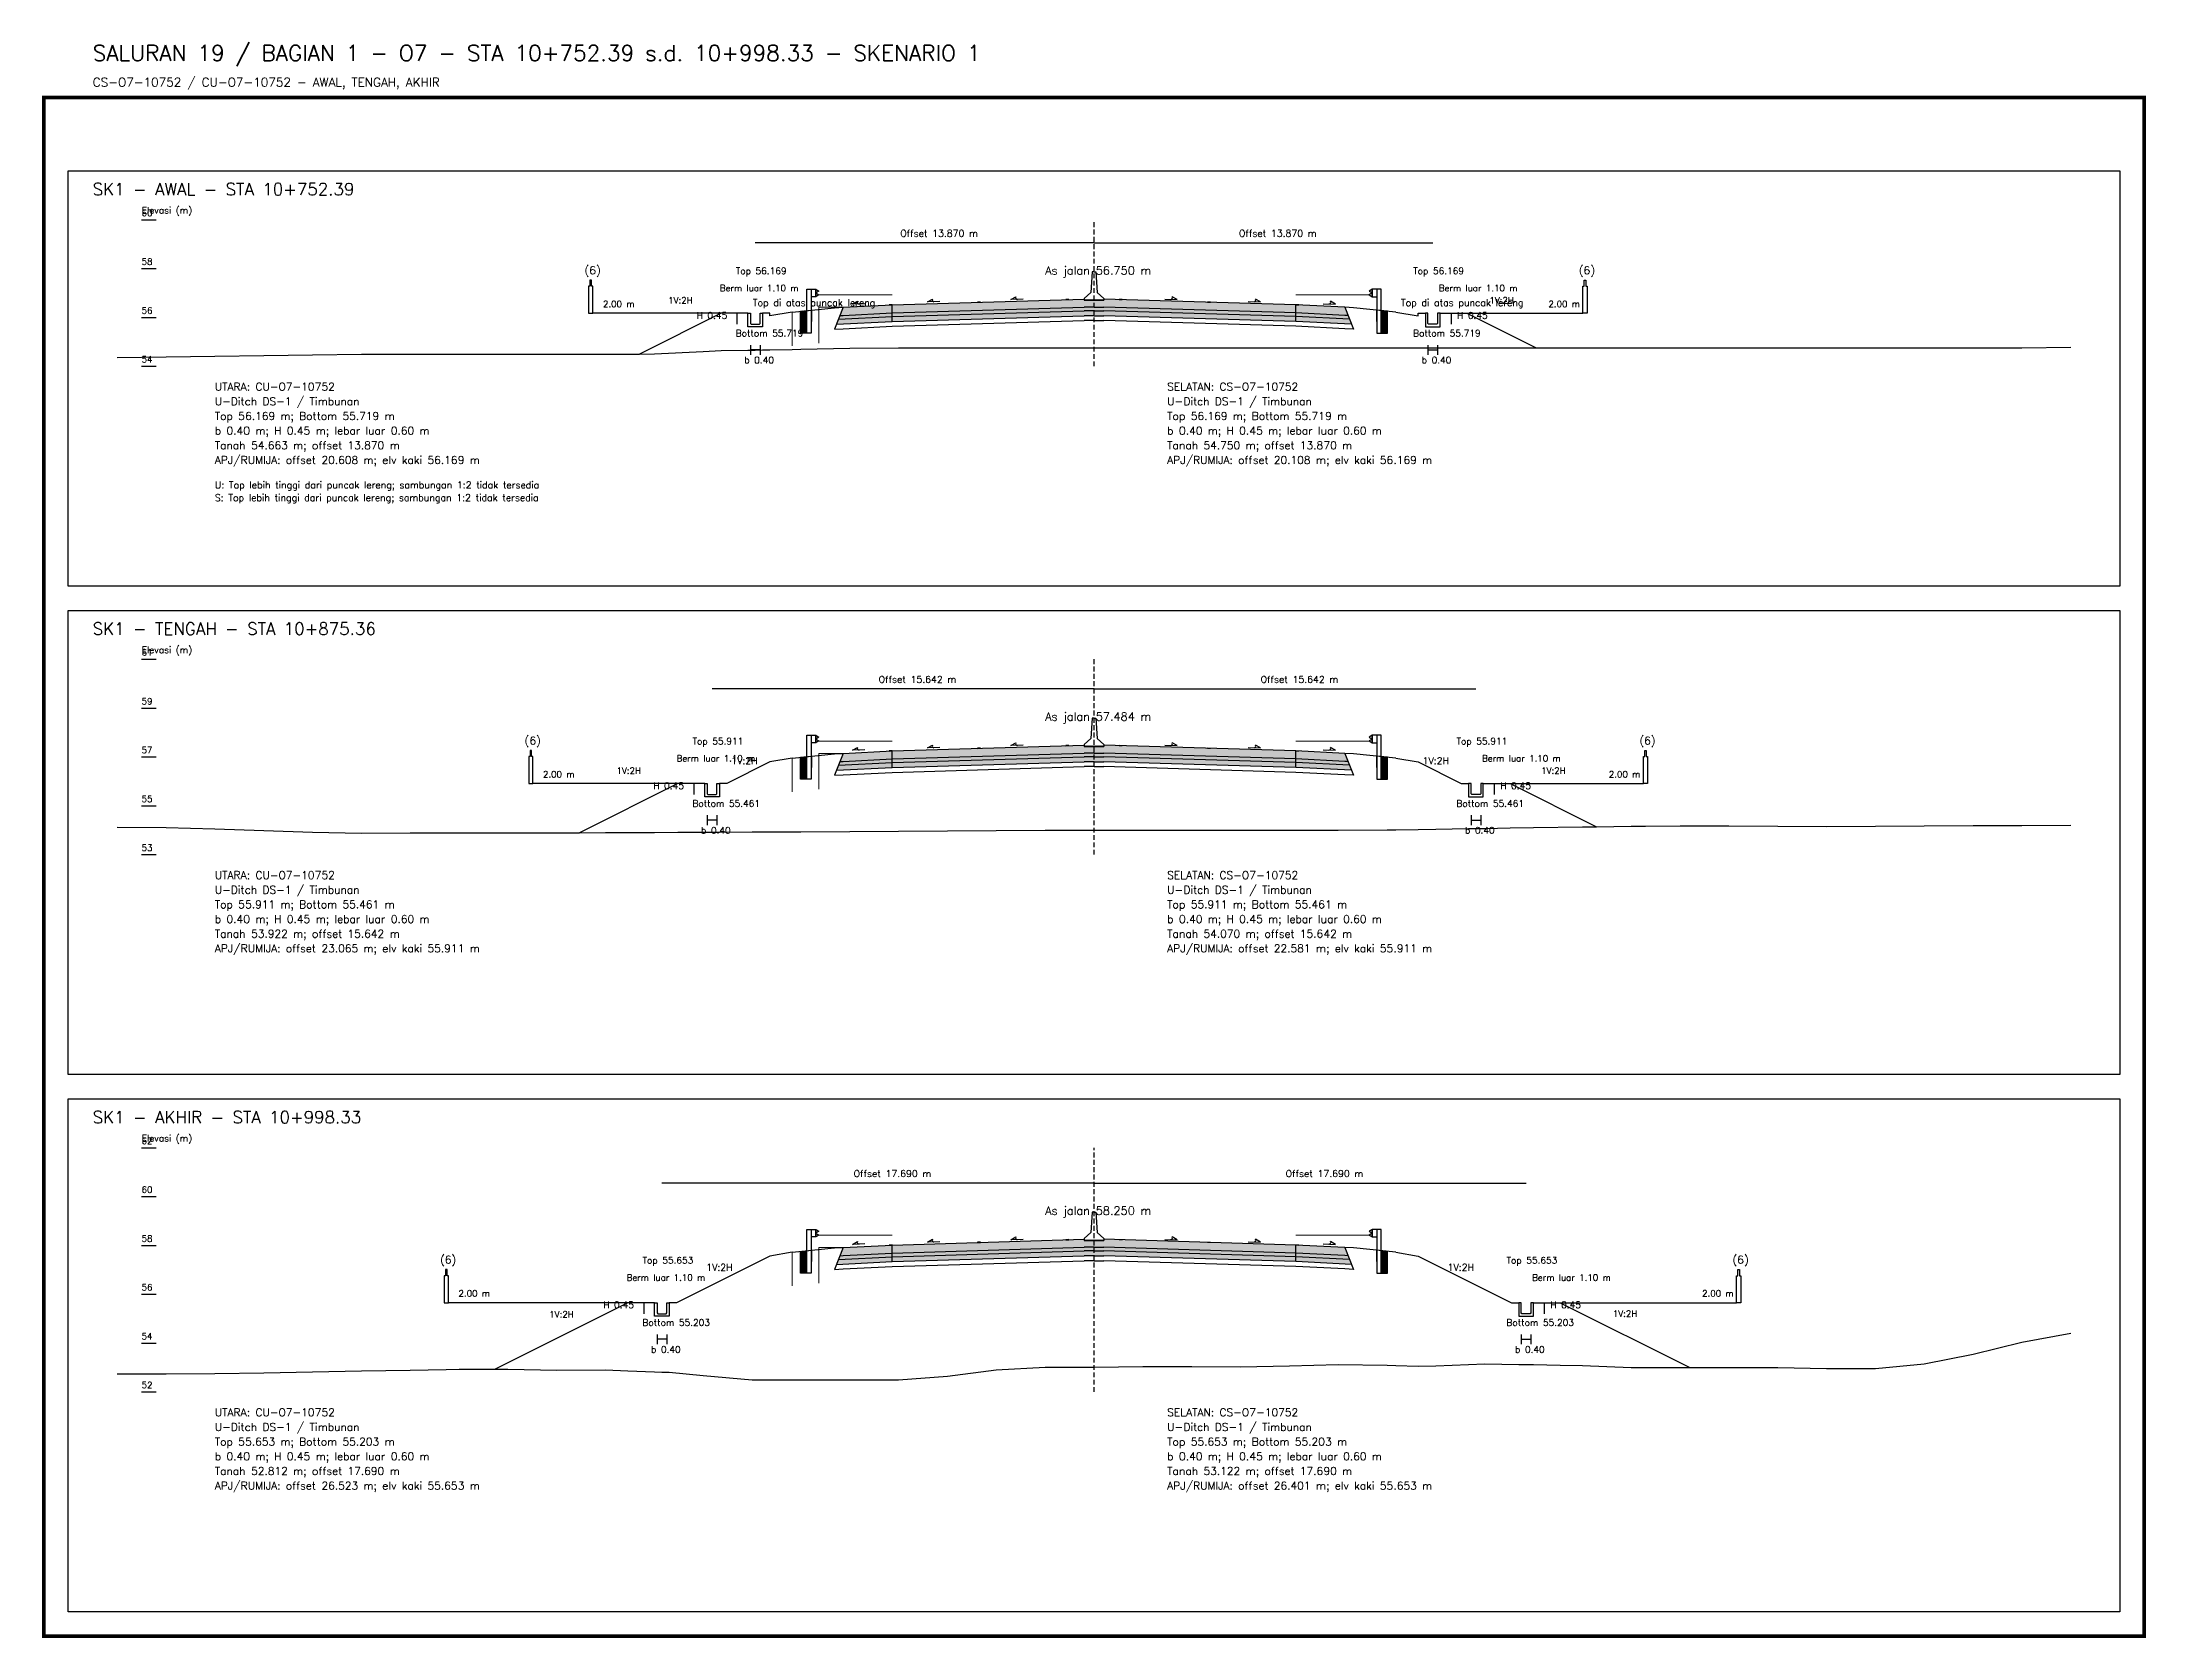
# Model space of a CAD drawing. Header units: metres. Extents: x -24715 to -24517, y 27498 to 30841.
# Drawn here: x -24707.5 to -24621.3, y 29265.5 to 29330.8 of the extents above; entities that cross this region are included whole.
import ezdxf

# ---------------------------------------------------------------- set-up
doc = ezdxf.new("R2010")
doc.units = ezdxf.units.M
doc.linetypes.add('PS_DASH', pattern=[0.3, 0.2, -0.1])
for name, color, linetype, lineweight in [('Dimensi', 230, 'Continuous', 20), ('GRS-ARSIR (HATCH)', 8, 'Continuous', 9), ('Guardrail', 20, 'Continuous', 30), ('HATCH - Beton ramping', 210, 'Continuous', 9), ('HATCH - LFA', 30, 'Continuous', 9), ('HATCH - Pavement', 50, 'Continuous', 9), ('Marka', 20, 'Continuous', 30), ('POT_ALL_GROUP', 2, 'Continuous', 70)]:
    doc.layers.add(name, color=color, linetype=linetype, lineweight=lineweight)
for name, color, linetype in [('POT_ALL_APJ', 2, 'Continuous'), ('POT_ALL_BORDER', 8, 'Continuous'), ('POT_ALL_CHANNEL1', 200, 'Continuous'), ('POT_ALL_DIM', 7, 'Continuous'), ('POT_ALL_GROUND', 1, 'Continuous'), ('POT_ALL_GUIDE', 8, 'Continuous'), ('POT_ALL_NOTE', 30, 'Continuous'), ('POT_ALL_ROAD', 4, 'Continuous')]:
    doc.layers.add(name, color=color, linetype=linetype)
doc.styles.get("Standard").update_dxf_attribs({"font": 'simplex.shx'})

msp = doc.modelspace()

# ---------------------------------------------------------------- texts
at = {"layer": 'POT_ALL_APJ'}
for s, height, p in [('(6)', 0.32, (-24685.24405, 29321.32868)), ('(6)', 0.32, (-24644.52746, 29321.32868)), ('2.00 m', 0.26, (-24684.49405, 29319.97868)), ('2.00 m', 0.26, (-24645.77746, 29319.97868)), ('(6)', 0.32, (-24687.70017, 29302.07045)), ('(6)', 0.32, (-24642.05499, 29302.07045)), ('2.00 m', 0.26, (-24686.95017, 29300.72045)), ('2.00 m', 0.26, (-24643.30499, 29300.72045)), ('(6)', 0.32, (-24691.15883, 29280.81222)), ('(6)', 0.32, (-24638.235, 29280.81222)), ('2.00 m', 0.26, (-24690.40883, 29279.46222)), ('2.00 m', 0.26, (-24639.485, 29279.46222))]:
    msp.add_text(s, height=height, dxfattribs=at).set_placement(p)
at = {"layer": 'POT_ALL_CHANNEL1'}
for s, height, p in [('Top 56.169', 0.27, (-24679.05555, 29321.32868)), ('Top 56.169', 0.27, (-24651.31572, 29321.32868)), ('Bottom 55.719', 0.27, (-24679.05555, 29318.77868)), ('Bottom 55.719', 0.27, (-24651.31572, 29318.77868)), ('UTARA: CU-O7-10752', 0.32, (-24700.38564, 29316.55968)), ('SELATAN: CS-O7-10752', 0.32, (-24661.38564, 29316.55968)), ('Top 55.911', 0.27, (-24680.82734, 29302.07045)), ('Top 55.911', 0.27, (-24649.54393, 29302.07045)), ('Bottom 55.461', 0.27, (-24680.82734, 29299.52045)), ('Bottom 55.461', 0.27, (-24649.54393, 29299.52045)), ('UTARA: CU-O7-10752', 0.32, (-24700.38564, 29296.55968)), ('SELATAN: CS-O7-10752', 0.32, (-24661.38564, 29296.55968)), ('Top 55.653', 0.27, (-24682.87584, 29280.81222)), ('Top 55.653', 0.27, (-24647.49543, 29280.81222)), ('Bottom 55.203', 0.27, (-24682.87584, 29278.26222)), ('Bottom 55.203', 0.27, (-24647.49543, 29278.26222)), ('UTARA: CU-O7-10752', 0.32, (-24700.38564, 29274.55968)), ('SELATAN: CS-O7-10752', 0.32, (-24661.38564, 29274.55968))]:
    msp.add_text(s, height=height, dxfattribs=at).set_placement(p)
at = {"layer": 'POT_ALL_DIM'}
for s, height, p in [('SK1 - AWAL - STA 10+752.39', 0.5, (-24705.38564, 29324.55968)), ('60', 0.26, (-24703.38564, 29323.70968)), ('Elevasi (m)', 0.27, (-24703.38564, 29323.80968)), ('Offset 13.870 m', 0.28, (-24672.32059, 29322.85968)), ('Offset 13.870 m', 0.28, (-24658.45068, 29322.85968)), ('58', 0.26, (-24703.38564, 29321.70968)), ('As jalan 56.750 m', 0.34, (-24666.38564, 29321.30968)), ('1V:2H', 0.26, (-24681.8248, 29320.12868)), ('Berm luar 1.10 m', 0.26, (-24679.70555, 29320.62868)), ('Berm luar 1.10 m', 0.26, (-24650.26572, 29320.62868)), ('1V:2H', 0.26, (-24648.19659, 29320.12868)), ('56', 0.26, (-24703.38564, 29319.70968)), ('H 0.45', 0.27, (-24680.65555, 29319.50368)), ('H 0.45', 0.27, (-24649.51572, 29319.50368)), ('54', 0.26, (-24703.38564, 29317.70968)), ('b 0.40', 0.27, (-24678.70555, 29317.67868)), ('b 0.40', 0.27, (-24650.96572, 29317.67868)), ('U-Ditch DS-1 / Timbunan', 0.32, (-24700.38564, 29315.95968)), ('U-Ditch DS-1 / Timbunan', 0.32, (-24661.38564, 29315.95968)), ('Top 56.169 m; Bottom 55.719 m', 0.32, (-24700.38564, 29315.35968)), ('Top 56.169 m; Bottom 55.719 m', 0.32, (-24661.38564, 29315.35968)), ('Tanah 54.663 m; offset 13.870 m', 0.32, (-24700.38564, 29314.15968)), ('b 0.40 m; H 0.45 m; lebar luar 0.60 m', 0.32, (-24700.38564, 29314.75968)), ('Tanah 54.750 m; offset 13.870 m', 0.32, (-24661.38564, 29314.15968)), ('b 0.40 m; H 0.45 m; lebar luar 0.60 m', 0.32, (-24661.38564, 29314.75968)), ('APJ/RUMIJA: offset 20.608 m; elv kaki 56.169 m', 0.32, (-24700.38564, 29313.55968)), ('APJ/RUMIJA: offset 20.108 m; elv kaki 56.169 m', 0.32, (-24661.38564, 29313.55968)), ('SK1 - TENGAH - STA 10+875.36', 0.5, (-24705.38564, 29306.55968)), ('61', 0.26, (-24703.38564, 29305.70968)), ('Elevasi (m)', 0.27, (-24703.38564, 29305.80968)), ('Offset 15.642 m', 0.28, (-24673.20649, 29304.59366)), ('Offset 15.642 m', 0.28, (-24657.56478, 29304.59366)), ('59', 0.26, (-24703.38564, 29303.70968)), ('As jalan 57.484 m', 0.34, (-24666.38564, 29303.04366)), ('57', 0.26, (-24703.38564, 29301.70968)), ('Berm luar 1.10 m', 0.26, (-24681.47734, 29301.37045)), ('1V:2H', 0.28, (-24679.24145, 29301.2634)), ('1V:2H', 0.28, (-24650.92982, 29301.2634)), ('Berm luar 1.10 m', 0.26, (-24648.49393, 29301.37045)), ('1V:2H', 0.26, (-24683.93876, 29300.87045)), ('H 0.45', 0.27, (-24682.42734, 29300.24545)), ('H 0.45', 0.27, (-24647.74393, 29300.24545)), ('1V:2H', 0.26, (-24646.07446, 29300.87045)), ('55', 0.26, (-24703.38564, 29299.70968)), ('53', 0.26, (-24703.38564, 29297.70968)), ('b 0.40', 0.27, (-24680.47734, 29298.42045)), ('b 0.40', 0.27, (-24649.19393, 29298.42045)), ('U-Ditch DS-1 / Timbunan', 0.32, (-24700.38564, 29295.95968)), ('U-Ditch DS-1 / Timbunan', 0.32, (-24661.38564, 29295.95968)), ('Top 55.911 m; Bottom 55.461 m', 0.32, (-24700.38564, 29295.35968)), ('Top 55.911 m; Bottom 55.461 m', 0.32, (-24661.38564, 29295.35968)), ('Tanah 53.922 m; offset 15.642 m', 0.32, (-24700.38564, 29294.15968)), ('b 0.40 m; H 0.45 m; lebar luar 0.60 m', 0.32, (-24700.38564, 29294.75968)), ('Tanah 54.070 m; offset 15.642 m', 0.32, (-24661.38564, 29294.15968)), ('b 0.40 m; H 0.45 m; lebar luar 0.60 m', 0.32, (-24661.38564, 29294.75968)), ('APJ/RUMIJA: offset 23.065 m; elv kaki 55.911 m', 0.32, (-24700.38564, 29293.55968)), ('APJ/RUMIJA: offset 22.581 m; elv kaki 55.911 m', 0.32, (-24661.38564, 29293.55968)), ('SK1 - AKHIR - STA 10+998.33', 0.5, (-24705.38564, 29286.55968)), ('62', 0.26, (-24703.38564, 29285.70968)), ('Elevasi (m)', 0.27, (-24703.38564, 29285.80968)), ('Offset 17.690 m', 0.28, (-24674.23074, 29284.35968)), ('Offset 17.690 m', 0.28, (-24656.54053, 29284.35968)), ('60', 0.26, (-24703.38564, 29283.70968)), ('As jalan 58.250 m', 0.34, (-24666.38564, 29282.80968)), ('58', 0.26, (-24703.38564, 29281.70968)), ('1V:2H', 0.28, (-24680.2657, 29280.51729)), ('1V:2H', 0.28, (-24649.90557, 29280.51729)), ('56', 0.26, (-24703.38564, 29279.70968)), ('Berm luar 1.10 m', 0.26, (-24683.52584, 29280.11222)), ('Berm luar 1.10 m', 0.26, (-24646.44543, 29280.11222)), ('H 0.45', 0.27, (-24684.47584, 29278.98722)), ('H 0.45', 0.27, (-24645.69543, 29278.98722)), ('1V:2H', 0.26, (-24686.69233, 29278.60399)), ('1V:2H', 0.26, (-24643.14022, 29278.63464)), ('54', 0.26, (-24703.38564, 29277.70968)), ('b 0.40', 0.27, (-24682.52584, 29277.16222)), ('b 0.40', 0.27, (-24647.14543, 29277.16222)), ('52', 0.26, (-24703.38564, 29275.70968)), ('U-Ditch DS-1 / Timbunan', 0.32, (-24700.38564, 29273.95968)), ('U-Ditch DS-1 / Timbunan', 0.32, (-24661.38564, 29273.95968)), ('Top 55.653 m; Bottom 55.203 m', 0.32, (-24700.38564, 29273.35968)), ('b 0.40 m; H 0.45 m; lebar luar 0.60 m', 0.32, (-24700.38564, 29272.75968)), ('Top 55.653 m; Bottom 55.203 m', 0.32, (-24661.38564, 29273.35968)), ('b 0.40 m; H 0.45 m; lebar luar 0.60 m', 0.32, (-24661.38564, 29272.75968)), ('Tanah 52.812 m; offset 17.690 m', 0.32, (-24700.38564, 29272.15968)), ('Tanah 53.122 m; offset 17.690 m', 0.32, (-24661.38564, 29272.15968)), ('APJ/RUMIJA: offset 26.523 m; elv kaki 55.653 m', 0.32, (-24700.38564, 29271.55968)), ('APJ/RUMIJA: offset 26.401 m; elv kaki 55.653 m', 0.32, (-24661.38564, 29271.55968))]:
    msp.add_text(s, height=height, dxfattribs=at).set_placement(p)
at = {"layer": 'POT_ALL_GROUP', "lineweight": 0}
for s, height, p in [('SALURAN 19 / BAGIAN 1 - O7 - STA 10+752.39 s.d. 10+998.33 - SKENARIO 1', 0.65, (-24705.38564, 29330.05968)), ('CS-O7-10752 / CU-O7-10752 - AWAL, TENGAH, AKHIR', 0.36, (-24705.38564, 29329.00968))]:
    msp.add_text(s, height=height, dxfattribs=at).set_placement(p)
at = {"layer": 'POT_ALL_NOTE'}
for s, p in [('Top di atas puncak lereng', (-24678.35555, 29320.02552)), ('Top di atas puncak lereng', (-24651.81572, 29320.02552)), ('U: Top lebih tinggi dari puncak lereng; sambungan 1:2 tidak tersedia', (-24700.38564, 29312.55968)), ('S: Top lebih tinggi dari puncak lereng; sambungan 1:2 tidak tersedia', (-24700.38564, 29312.03968))]:
    msp.add_text(s, height=0.28, dxfattribs=at).set_placement(p)

# ---------------------------------------------------------------- blocks, each defined once
blk = doc.blocks.new('JALAN_ASLI_TIPIKAL_2OKT_METER')
at = {"layer": 'Guardrail', "lineweight": 9}
h = blk.add_hatch(dxfattribs=at)
h.set_pattern_fill('JIS_LC_20', color=256, scale=0.002)
h.set_pattern_definition([(45, (-29.65569, -21.99233), (-0.02828427, 0.02828427), []), (45, (-29.65489, -21.99233), (-0.02828427, 0.02828427), [])])
h.paths.add_polyline_path([(-12.025, -1.394), (-11.753, -1.394), (-11.753, -0.471), (-12.018, -0.498)])
h = blk.add_hatch(dxfattribs=at)
h.set_pattern_fill('JIS_LC_20', color=256, scale=0.002)
h.set_pattern_definition([(45, (-29.40569, -21.99233), (-0.02828427, 0.02828427), []), (45, (-29.40489, -21.99233), (-0.02828427, 0.02828427), [])])
h.paths.add_polyline_path([(12.018, -0.498), (11.753, -0.471), (11.753, -1.394), (12.025, -1.394)])
at = {"layer": 'HATCH - Beton ramping'}
h = blk.add_hatch(dxfattribs=at)
h.set_pattern_fill('AR-CONC', color=256, scale=0.0005)
h.set_pattern_definition([(50, (-28.949556, -21.99233), (0.09109233, -0.00796954), [0.009525, -0.104775]), (355, (-28.94956, -21.99233), (-0.0176217, 0.09552842), [0.00762, -0.0838203]), (100.45144, (-28.941965, -21.992995), (0.07347062, 0.08755888), [0.008095, -0.08904512]), (46.1842, (-28.94956, -21.96693), (0.13553952, -0.02102116), [0.0142875, -0.1571625]), (96.63556, (-28.93826, -21.96868), (0.11870207, 0.12371306), [0.0121425, -0.1335678]), (351.18415, (-28.94956, -21.96693), (0.11870207, 0.12371306), [0.01143, -0.12572987]), (21, (-28.936856, -21.97328), (0.0758072, -0.0511326), [0.009525, -0.104775]), (326, (-28.93686, -21.97328), (0.03090101, 0.09209398), [0.00762, -0.08382]), (71.45144, (-28.93054, -21.97754), (0.1067082, 0.04096138), [0.008095, -0.08904497]), (37.5, (-28.949556, -21.99233), (0.001544302, 0.04227752), [0, -0.082804, 0, -0.08509, 0, -0.0841375]), (7.5, (-28.949556, -21.99233), (0.03340983, 0.05009029), [0, -0.048514, 0, -0.080899, 0, -0.0320675]), (327.5, (-28.977877, -21.99233), (0.067795298, -0.002864372), [0, -0.03175, 0, -0.09906, 0, -0.131445]), (317.5, (-28.990577, -21.99233), (0.07406459, 0.01271325), [0, -0.041275, 0, -0.065786, 0, -0.093345])])
h.paths.add_polyline_path([(-8.27, -0.566), (-10.401, -0.666), (-10.461, -0.826), (-8.27, -0.716)])
h.paths.add_polyline_path([(-0.4, -0.48), (0, -0.48), (0, -0.33), (-0.4, -0.33), (-8.27, -0.566), (-8.27, -0.716)])
h = blk.add_hatch(dxfattribs=at)
h.set_pattern_fill('AR-CONC', color=256, scale=0.0005)
h.set_pattern_definition([(50, (-28.699556, -21.99233), (0.09109233, -0.00796954), [0.009525, -0.104775]), (355, (-28.69956, -21.99233), (-0.01762171, 0.09552842), [0.00762, -0.0838203]), (100.45144, (-28.691965, -21.992995), (0.07347062, 0.08755888), [0.008095, -0.08904512]), (46.1842, (-28.69956, -21.96693), (0.13553952, -0.02102116), [0.0142875, -0.1571625]), (96.63556, (-28.68826, -21.96868), (0.11870207, 0.12371306), [0.0121425, -0.1335678]), (351.18415, (-28.69956, -21.96693), (0.11870207, 0.12371306), [0.01143, -0.12572987]), (21, (-28.686856, -21.97328), (0.0758072, -0.0511326), [0.009525, -0.104775]), (326, (-28.68686, -21.97328), (0.03090101, 0.09209398), [0.00762, -0.08382]), (71.45144, (-28.68054, -21.97754), (0.10670821, 0.04096138), [0.008095, -0.08904497]), (37.5, (-28.699556, -21.99233), (0.001544302, 0.04227752), [0, -0.082804, 0, -0.08509, 0, -0.0841375]), (7.5, (-28.699556, -21.99233), (0.03340983, 0.050090287), [0, -0.048514, 0, -0.080899, 0, -0.0320675]), (327.5, (-28.727877, -21.99233), (0.067795298, -0.002864372), [0, -0.03175, 0, -0.09906, 0, -0.131445]), (317.5, (-28.740577, -21.99233), (0.07406459, 0.012713246), [0, -0.041275, 0, -0.065786, 0, -0.093345])])
h.paths.add_polyline_path([(8.27, -0.566), (10.401, -0.666), (10.461, -0.826), (8.27, -0.716)])
h.paths.add_polyline_path([(0.4, -0.48), (0, -0.48), (0, -0.33), (0.4, -0.33), (8.27, -0.566), (8.27, -0.716)])
at = {"layer": 'HATCH - LFA'}
h = blk.add_hatch(dxfattribs=at)
h.set_pattern_fill('GRAVEL', color=256, scale=0.0075)
h.set_pattern_definition([(228.012788, (-28.812396, -21.801831), (-1.524, -1.7145), [0.0256291, -2.5372863]), (184.96974, (-28.829541, -21.820881), (2.2859999991, 0.1905000109), [0.04398035, -4.3540537]), (132.510447, (-28.873356, -21.824691), (1.9050000008, -2.0954999993), [0.0310111, -3.0701042]), (267.27369, (-28.947651, -21.872316), (0.1905000004, 3.81), [0.0400503, -3.9649828]), (292.833654, (-28.949556, -21.912321), (-0.9525, 2.286), [0.0392725, -3.8879856]), (357.27369, (-28.934316, -21.948516), (-3.81, 0.1905000004), [0.0400503, -3.9649828]), (37.69424, (-28.894311, -21.950421), (-2.4764999999, -1.9050000001), [0.0529645, -5.24348365]), (72.255328, (-28.852401, -21.918036), (1.3335000004, 4.1909999999), [0.050004, -4.95039425]), (121.429566, (-28.837161, -21.870411), (-1.5240000002, 2.4764999999), [0.040186, -3.9784159]), (175.23636, (-28.858116, -21.836121), (2.0955, -0.1905), [0.0458785, -2.2480453]), (222.397438, (-28.903836, -21.832311), (-2.2859999999, -2.0955000001), [0.05933084, -5.8737579]), (138.814075, (-28.759056, -21.874221), (-1.3335, 1.143), [0.0202503, -2.0047924]), (171.469234, (-28.774296, -21.860886), (2.4765, -0.3809999996), [0.03852615, -3.8140979]), (225, (-28.8124, -21.85517), (0, -0.1905), [0.0269407, -0.242467]), (203.19859, (-28.82573, -21.832311), (0.9525, 0.381), [0.0145081, -1.4362967]), (291.80141, (-28.839066, -21.838026), (-0.1905, 0.5715), [0.0205174, -1.0053565]), (30.96376, (-28.831446, -21.857076), (0.5715, 0.381), [0.033324, -1.0774724]), (161.56505, (-28.80287, -21.83993), (0.381, -0.1905), [0.0240965, -0.5783174]), (16.38954, (-28.949556, -21.838026), (1.905, 0.5715), [0.0337566, -3.341912]), (70.346176, (-28.917171, -21.828501), (-0.762, -2.0955), [0.0283199, -2.8036662]), (293.19859, (-28.80287, -21.801831), (-0.381, 0.9525), [0.029016, -1.4217888]), (343.61046, (-28.791441, -21.828501), (-1.905, 0.5715), [0.0337566, -3.341912]), (339.443955, (-28.949556, -21.956136), (-0.9525, 0.381), [0.0325526, -1.5950801]), (294.77514, (-28.919076, -21.967566), (-0.952500001, 2.0954999995), [0.0272754, -2.7002695]), (66.80141, (-28.800966, -21.992331), (0.381, 0.9525), [0.029016, -1.4217888]), (17.354025, (-28.789536, -21.965661), (-2.4765, -0.762), [0.0319337, -3.1614282]), (69.443955, (-28.89431, -21.992331), (-0.381, -0.9525), [0.0162763, -1.6113564]), (101.30993, (-28.812396, -21.99233), (-0.1905, 0.762), [0.0097136, -0.9616496]), (165.96376, (-28.8143, -21.982806), (0.5715, -0.1905), [0.0392725, -0.7461791]), (186.009006, (-28.852401, -21.973281), (1.905, 0.1905), [0.036395, -3.6031024]), (303.69007, (-28.831446, -21.87422), (-0.1905, 0.381), [0.0274743, -0.6593832]), (353.157227, (-28.816206, -21.897081), (3.2385, -0.3809999998), [0.0479668, -4.7487007]), (60.945396, (-28.76858, -21.902796), (-0.762, -1.3335), [0.0196131, -1.9417044]), (90, (-28.75906, -21.88565), (-0.1905, 0.1905), [0.01143, -0.17907]), (120.256437, (-28.856211, -21.967566), (0.762, -1.3335), [0.026465, -2.6200456]), (48.012787, (-28.869546, -21.944706), (1.524, 1.7145), [0.0512582, -2.5116572]), (0, (-28.83526, -21.9066), (0.1905, 0.1905), [0.04953, -0.14097]), (325.304846, (-28.785726, -21.906606), (1.9050000007, -1.333499999), [0.0301207, -2.9819488]), (254.0546, (-28.76096, -21.92375), (-0.1905, -0.762), [0.0277372, -1.3591238]), (207.645975, (-28.768581, -21.950421), (-3.6195000001, -1.9049999997), [0.0451609, -4.4709348]), (175.426079, (-28.808586, -21.971376), (-2.4765, 0.1905), [0.0477772, -4.7299385])])
h.paths.add_polyline_path([(-8.27, -0.716), (-10.461, -0.826), (-10.54, -1.03), (-8.27, -0.916)])
h.paths.add_polyline_path([(-0.4, -0.68), (0, -0.68), (0, -0.48), (-0.4, -0.48), (-8.27, -0.716), (-8.27, -0.916)])
h = blk.add_hatch(dxfattribs=at)
h.set_pattern_fill('GRAVEL', color=256, scale=0.0075)
h.set_pattern_definition([(228.012788, (-28.562396, -21.801831), (-1.524, -1.7145), [0.0256291, -2.5372863]), (184.96974, (-28.579541, -21.820881), (2.2859999991, 0.1905000109), [0.04398035, -4.3540537]), (132.510447, (-28.623356, -21.824691), (1.9050000008, -2.0954999993), [0.0310111, -3.0701042]), (267.27369, (-28.697651, -21.872316), (0.1905000004, 3.81), [0.04005034, -3.9649828]), (292.833654, (-28.699556, -21.912321), (-0.9525, 2.286), [0.0392725, -3.8879856]), (357.27369, (-28.684316, -21.948516), (-3.81, 0.1905000004), [0.04005034, -3.9649828]), (37.69424, (-28.644311, -21.950421), (-2.4764999999, -1.9050000001), [0.0529645, -5.24348365]), (72.255328, (-28.602401, -21.918036), (1.3335000004, 4.1909999999), [0.050004, -4.95039425]), (121.429566, (-28.587161, -21.870411), (-1.5240000002, 2.4764999999), [0.040186, -3.9784159]), (175.23636, (-28.608116, -21.836121), (2.0955, -0.1905000003), [0.0458785, -2.2480453]), (222.397438, (-28.653836, -21.832311), (-2.2859999999, -2.0955000001), [0.05933084, -5.87375794]), (138.814075, (-28.509056, -21.874221), (-1.3335, 1.143), [0.02025034, -2.0047924]), (171.469234, (-28.524296, -21.860886), (2.4765, -0.3809999996), [0.03852615, -3.8140979]), (225, (-28.5624, -21.85517), (0, -0.1905), [0.0269407, -0.242467]), (203.19859, (-28.57573, -21.832311), (0.9525, 0.381), [0.0145081, -1.4362967]), (291.80141, (-28.589066, -21.838026), (-0.1905, 0.5715), [0.0205174, -1.0053565]), (30.96376, (-28.581446, -21.857076), (0.5715, 0.381), [0.033324, -1.0774724]), (161.56505, (-28.55287, -21.83993), (0.381, -0.1905), [0.0240965, -0.57831736]), (16.38954, (-28.699556, -21.838026), (1.905, 0.5715), [0.0337566, -3.341912]), (70.346176, (-28.667171, -21.828501), (-0.762, -2.0955), [0.0283199, -2.8036662]), (293.19859, (-28.55287, -21.801831), (-0.381, 0.9525), [0.029016, -1.4217888]), (343.61046, (-28.541441, -21.828501), (-1.905, 0.5714999999), [0.0337566, -3.341912]), (339.443955, (-28.699556, -21.956136), (-0.9525, 0.381), [0.03255264, -1.5950801]), (294.77514, (-28.669076, -21.967566), (-0.952500001, 2.0954999995), [0.0272754, -2.7002695]), (66.80141, (-28.550966, -21.992331), (0.381, 0.9525), [0.029016, -1.4217888]), (17.354025, (-28.539536, -21.965661), (-2.4765, -0.7620000002), [0.0319337, -3.1614282]), (69.443955, (-28.64431, -21.992331), (-0.381, -0.9525), [0.0162763, -1.6113564]), (101.30993, (-28.562396, -21.99233), (-0.1905, 0.762), [0.0097136, -0.9616496]), (165.96376, (-28.5643, -21.982806), (0.5715, -0.1905), [0.0392725, -0.7461791]), (186.009006, (-28.602401, -21.973281), (1.905, 0.1905), [0.036395, -3.6031024]), (303.69007, (-28.581446, -21.87422), (-0.1905, 0.381), [0.0274743, -0.6593832]), (353.157227, (-28.566206, -21.897081), (3.2385, -0.3809999998), [0.04796676, -4.7487007]), (60.945396, (-28.51858, -21.902796), (-0.762, -1.3335), [0.0196131, -1.9417044]), (90, (-28.50906, -21.88565), (-0.1905, 0.1905), [0.01143, -0.17907]), (120.256437, (-28.606211, -21.967566), (0.762, -1.3335), [0.026465, -2.62004556]), (48.012787, (-28.619546, -21.944706), (1.524, 1.7145), [0.0512582, -2.5116572]), (0, (-28.58526, -21.9066), (0.1905, 0.1905), [0.04953, -0.14097]), (325.304846, (-28.535726, -21.906606), (1.9050000007, -1.333499999), [0.0301207, -2.98194875]), (254.054604, (-28.51096, -21.92375), (-0.1905, -0.762), [0.0277372, -1.35912375]), (207.645975, (-28.518581, -21.950421), (-3.6195000001, -1.9049999997), [0.0451609, -4.4709348]), (175.426079, (-28.558586, -21.971376), (-2.4765, 0.1905), [0.0477772, -4.7299385])])
h.paths.add_polyline_path([(8.27, -0.716), (10.461, -0.826), (10.54, -1.03), (8.27, -0.916)])
h.paths.add_polyline_path([(0.4, -0.68), (0, -0.68), (0, -0.48), (0.4, -0.48), (8.27, -0.716), (8.27, -0.916)])
at = {"layer": 'HATCH - Pavement'}
h = blk.add_hatch(dxfattribs=at)
h.set_pattern_fill('AR-CONC', color=256, scale=0.001)
h.set_pattern_definition([(50, (-89.43046, -52.62889), (0.18218467, -0.01593909), [0.01905, -0.20955]), (355, (-89.43046, -52.6289), (-0.03524342, 0.19105685), [0.01524, -0.1676406]), (100.45144, (-89.41528, -52.63022), (0.14694125, 0.17511775), [0.01619, -0.17809024]), (46.1842, (-89.43046, -52.5781), (0.27107904, -0.04204233), [0.028575, -0.314325]), (96.63556, (-89.40787, -52.5816), (0.23740413, 0.2474261), [0.024285, -0.2671356]), (351.18415, (-89.43046, -52.5781), (0.2374041, 0.2474261), [0.02286, -0.2514597]), (21, (-89.40506, -52.59079), (0.1516144, -0.1022652), [0.01905, -0.20955]), (326, (-89.40506, -52.5908), (0.06180203, 0.18418797), [0.01524, -0.16764]), (71.45144, (-89.39243, -52.59931), (0.21341642, 0.08192277), [0.01619, -0.17808994]), (37.5, (-89.43046, -52.62889), (0.003088603, 0.08455504), [0, -0.165608, 0, -0.17018, 0, -0.168275]), (7.5, (-89.43046, -52.62889), (0.06681966, 0.100180575), [0, -0.097028, 0, -0.161798, 0, -0.064135]), (327.5, (-89.4871, -52.62889), (0.135590595, -0.005728744), [0, -0.0635, 0, -0.19812, 0, -0.26289]), (317.5, (-89.5125, -52.62889), (0.14812918, 0.02542649), [0, -0.08255, 0, -0.131572, 0, -0.18669])])
h.paths.add_polyline_path([(-8.27, -0.236), (-10.27, -0.336), (-10.401, -0.673), (-10.27, -0.666), (-8.27, -0.566)])
h.paths.add_polyline_path([(-0.4, -0.33), (0, -0.33), (0, 0), (-0.4, 0), (-8.27, -0.236), (-8.27, -0.566)])
h = blk.add_hatch(dxfattribs=at)
h.set_pattern_fill('AR-CONC', color=256, scale=0.001)
h.set_pattern_definition([(50, (-89.18046, -52.62889), (0.18218467, -0.01593909), [0.01905, -0.20955]), (355, (-89.18046, -52.6289), (-0.03524342, 0.19105685), [0.01524, -0.16764058]), (100.45144, (-89.16528, -52.63022), (0.14694125, 0.17511775), [0.01619, -0.17809024]), (46.1842, (-89.18046, -52.5781), (0.27107904, -0.04204233), [0.028575, -0.314325]), (96.63556, (-89.15787, -52.5816), (0.23740413, 0.2474261), [0.024285, -0.2671356]), (351.18415, (-89.18046, -52.5781), (0.2374041, 0.2474261), [0.02286, -0.2514597]), (21, (-89.15506, -52.59079), (0.1516144, -0.1022652), [0.01905, -0.20955]), (326, (-89.15506, -52.5908), (0.06180203, 0.18418797), [0.01524, -0.16764]), (71.45144, (-89.14243, -52.59931), (0.21341642, 0.08192277), [0.01619, -0.17808994]), (37.5, (-89.18046, -52.62889), (0.003088603, 0.08455504), [0, -0.165608, 0, -0.17018, 0, -0.168275]), (7.5, (-89.18046, -52.62889), (0.06681966, 0.100180575), [0, -0.097028, 0, -0.161798, 0, -0.064135]), (327.5, (-89.2371, -52.62889), (0.135590595, -0.005728744), [0, -0.0635, 0, -0.19812, 0, -0.26289]), (317.5, (-89.2625, -52.62889), (0.14812918, 0.02542649), [0, -0.08255, 0, -0.131572, 0, -0.18669])])
h.paths.add_polyline_path([(8.27, -0.236), (10.27, -0.336), (10.401, -0.673), (10.27, -0.666), (8.27, -0.566)])
h.paths.add_polyline_path([(0.4, -0.33), (0, -0.33), (0, 0), (0.4, 0), (8.27, -0.236), (8.27, -0.566)])
at = {"layer": 'Marka'}
h = blk.add_hatch(color=256, dxfattribs=at)
h.dxf.hatch_style = 1
h.paths.add_polyline_path([(-8.27, -0.23), (-8.39, -0.236), (-8.39, -0.242), (-8.27, -0.236)])
h.paths.add_polyline_path([(-4.65, -0.122), (-4.77, -0.125), (-4.77, -0.131), (-4.65, -0.128)])
h.paths.add_polyline_path([(-1.03, -0.019), (-1.03, -0.013), (-1.15, -0.017), (-1.15, -0.023)])
h = blk.add_hatch(color=256, dxfattribs=at)
h.dxf.hatch_style = 1
h.paths.add_polyline_path([(8.27, -0.23), (8.39, -0.236), (8.39, -0.242), (8.27, -0.236)])
h.paths.add_polyline_path([(4.65, -0.122), (4.77, -0.125), (4.77, -0.131), (4.65, -0.128)])
h.paths.add_polyline_path([(1.03, -0.019), (1.03, -0.013), (1.15, -0.017), (1.15, -0.023)])
for p, q in [((-8.27, -0.236), (-0.4, 0)), ((8.27, -0.236), (0.4, 0)), ((-12.353, -0.533), (-10.622, -0.354)), ((-10.27, -0.336), (-10.62, -1.234)), ((-10.62, -0.354), (-10.27, -0.336)), ((-10.461, -0.826), (-8.27, -0.716)), ((-10.401, -0.673), (-10.27, -0.666)), ((-10.27, -0.336), (-8.27, -0.236)), ((-10.27, -0.666), (-8.27, -0.566)), ((-8.27, -0.916), (-8.27, -0.236)), ((-8.27, -0.566), (-0.4, -0.33)), ((-8.27, -0.716), (-0.4, -0.48)), ((-8.27, -0.916), (-0.4, -0.68)), ((0, -0.05), (-0.4, -0.05)), ((0, -0.33), (-0.4, -0.33)), ((0, -0.48), (-0.4, -0.48)), ((0, -0.68), (-0.4, -0.68)), ((0, -0.05), (0.4, -0.05)), ((0, -0.33), (0.4, -0.33)), ((0, -0.48), (0.4, -0.48)), ((0, -0.68), (0.4, -0.68)), ((8.27, -0.566), (0.4, -0.33)), ((8.27, -0.716), (0.4, -0.48)), ((8.27, -0.916), (0.4, -0.68)), ((8.27, -0.916), (8.27, -0.236)), ((10.27, -0.336), (8.27, -0.236)), ((10.27, -0.666), (8.27, -0.566)), ((10.461, -0.826), (8.27, -0.716)), ((10.27, -0.336), (10.62, -1.234)), ((10.62, -0.354), (10.27, -0.336)), ((10.401, -0.673), (10.27, -0.666)), ((12.353, -0.533), (10.622, -0.354)), ((-10.62, -1.234), (-10.27, -1.216)), ((-10.54, -1.03), (-8.27, -0.916)), ((-10.27, -1.216), (-8.27, -1.116)), ((-8.27, -1.116), (-0.4, -0.88)), ((0, -0.88), (-0.4, -0.88)), ((0, -0.88), (0.4, -0.88)), ((8.27, -1.116), (0.4, -0.88)), ((10.54, -1.03), (8.27, -0.916)), ((10.27, -1.216), (8.27, -1.116)), ((10.62, -1.234), (10.27, -1.216))]:
    blk.add_line(p, q)
for points in [[(0, 1.11), (-0.075, 1.11), (-0.125, 0.27), (-0.4, 0.03), (-0.4, -0.05), (0, -0.05)], [(0, 1.11), (0.075, 1.11), (0.125, 0.27), (0.4, 0.03), (0.4, -0.05), (0, -0.05)], [(-6.818, -0.116), (-6.616, 0)], [(-3.401, -0.02), (-3.199, 0.096)], [(3.401, -0.02), (3.199, 0.096)], [(6.818, -0.116), (6.616, 0)], [(-9.887, -0.208), (-9.686, -0.092)], [(-9.387, -0.193), (-9.887, -0.208)], [(-6.318, -0.101), (-6.818, -0.116)], [(-2.901, -0.005), (-3.401, -0.02)], [(2.901, -0.005), (3.401, -0.02)], [(6.318, -0.101), (6.818, -0.116)], [(9.387, -0.193), (9.887, -0.208)], [(9.887, -0.208), (9.686, -0.092)]]:
    blk.add_lwpolyline(points)
for centre, start, end in [((-6.556, -0.037), 148.28164, 271.71836), ((-3.139, 0.059), 148.28164, 271.71836), ((3.139, 0.059), 268.28164, 31.71836), ((6.556, -0.037), 268.28164, 31.71836), ((-9.625, -0.129), 148.28164, 271.71836), ((9.625, -0.129), 268.28164, 31.71836)]:
    blk.add_arc(centre, 0.0711, start, end)
at = {"layer": 'Dimensi'}
for p, q in [((-8.27, 0.168), (-11.27, 0.168)), ((8.27, 0.168), (11.27, 0.168))]:
    blk.add_line(p, q, dxfattribs=at)
at = {"layer": 'GRS-ARSIR (HATCH)'}
for p, q in [((-12.353, -0.533), (-12.353, -1.909)), ((-11.27, -0.336), (-11.27, -1.803)), ((-10.27, -0.336), (-11.27, -0.336))]:
    blk.add_line(p, q, dxfattribs=at)
at = {"layer": 'Guardrail'}
for points in [[(-11.753, -1.394), (-11.753, 0.406), (-11.575, 0.406), (-11.575, -1.394), (-11.753, -1.394)], [(-11.575, 0.406), (-11.397, 0.406), (-11.397, 0.094), (-11.575, 0.094)], [(-11.397, 0.25), (-11.397, 0.406), (-11.262, 0.328), (-11.397, 0.25)], [(-11.397, 0.094), (-11.397, 0.25), (-11.262, 0.172), (-11.397, 0.094)], [(11.397, 0.25), (11.397, 0.406), (11.262, 0.328), (11.397, 0.25)], [(11.397, 0.094), (11.397, 0.25), (11.262, 0.172), (11.397, 0.094)], [(11.575, 0.406), (11.397, 0.406), (11.397, 0.094), (11.575, 0.094)], [(11.753, -1.394), (11.753, 0.406), (11.575, 0.406), (11.575, -1.394), (11.753, -1.394)], [(-11.575, -1.394), (-12.025, -1.394), (-12.018, -0.498), (-11.568, -0.453), (-11.575, -1.394)], [(11.575, -1.394), (12.025, -1.394), (12.018, -0.498), (11.568, -0.453), (11.575, -1.394)]]:
    blk.add_lwpolyline(points, dxfattribs=at)
at = {"layer": 'Marka'}
for points in [[(-8.39, -0.242), (-8.27, -0.236), (-8.27, -0.23), (-8.39, -0.236), (-8.39, -0.242)], [(8.39, -0.242), (8.27, -0.236), (8.27, -0.23), (8.39, -0.236), (8.39, -0.242)]]:
    blk.add_lwpolyline(points, dxfattribs=at)
for points in [[(-4.65, -0.122), (-4.77, -0.125), (-4.77, -0.131), (-4.65, -0.128)], [(-1.03, -0.013), (-1.15, -0.017), (-1.15, -0.023), (-1.03, -0.019)], [(1.03, -0.013), (1.15, -0.017), (1.15, -0.023), (1.03, -0.019)], [(4.65, -0.122), (4.77, -0.125), (4.77, -0.131), (4.65, -0.128)]]:
    blk.add_lwpolyline(points, close=True, dxfattribs=at)

# ---------------------------------------------------------------- linework, layer by layer
at = {"layer": 'POT_ALL_APJ', "linetype": 'Continuous'}
for points in [[(-24685.07905, 29320.83309), (-24685.07905, 29319.72868), (-24684.90905, 29319.72868), (-24684.90905, 29320.83309), (-24684.96405, 29320.83309), (-24684.96405, 29321.08309), (-24684.99405, 29321.08309), (-24685.02405, 29321.08309), (-24685.02405, 29320.83309), (-24685.07905, 29320.83309)], [(-24644.19246, 29320.83309), (-24644.19246, 29319.72868), (-24644.36246, 29319.72868), (-24644.36246, 29320.83309), (-24644.30746, 29320.83309), (-24644.30746, 29321.08309), (-24644.27746, 29321.08309), (-24644.24746, 29321.08309), (-24644.24746, 29320.83309), (-24644.19246, 29320.83309)], [(-24679.65555, 29319.72868), (-24684.90905, 29319.72868)], [(-24649.11572, 29319.72868), (-24644.36246, 29319.72868)], [(-24687.53517, 29301.57486), (-24687.53517, 29300.47045), (-24687.36517, 29300.47045), (-24687.36517, 29301.57486), (-24687.42017, 29301.57486), (-24687.42017, 29301.82486), (-24687.45017, 29301.82486), (-24687.48017, 29301.82486), (-24687.48017, 29301.57486), (-24687.53517, 29301.57486)], [(-24641.71999, 29301.57486), (-24641.71999, 29300.47045), (-24641.88999, 29300.47045), (-24641.88999, 29301.57486), (-24641.83499, 29301.57486), (-24641.83499, 29301.82486), (-24641.80499, 29301.82486), (-24641.77499, 29301.82486), (-24641.77499, 29301.57486), (-24641.71999, 29301.57486)], [(-24681.42734, 29300.47045), (-24687.36517, 29300.47045)], [(-24647.34393, 29300.47045), (-24641.88999, 29300.47045)], [(-24690.99383, 29280.31663), (-24690.99383, 29279.21222), (-24690.82383, 29279.21222), (-24690.82383, 29280.31663), (-24690.87883, 29280.31663), (-24690.87883, 29280.56663), (-24690.90883, 29280.56663), (-24690.93883, 29280.56663), (-24690.93883, 29280.31663), (-24690.99383, 29280.31663)], [(-24637.9, 29280.31663), (-24637.9, 29279.21222), (-24638.07, 29279.21222), (-24638.07, 29280.31663), (-24638.015, 29280.31663), (-24638.015, 29280.56663), (-24637.985, 29280.56663), (-24637.955, 29280.56663), (-24637.955, 29280.31663), (-24637.9, 29280.31663)], [(-24683.47584, 29279.21222), (-24690.82383, 29279.21222)], [(-24645.29543, 29279.21222), (-24638.07, 29279.21222)]]:
    msp.add_lwpolyline(points, dxfattribs=at)
at = {"layer": 'POT_ALL_BORDER', "linetype": 'Continuous'}
for points in [[(-24706.38564, 29325.55968), (-24622.38564, 29325.55968), (-24622.38564, 29308.55968), (-24706.38564, 29308.55968), (-24706.38564, 29325.55968)], [(-24706.38564, 29307.55968), (-24622.38564, 29307.55968), (-24622.38564, 29288.55968), (-24706.38564, 29288.55968), (-24706.38564, 29307.55968)], [(-24706.38564, 29287.55968), (-24622.38564, 29287.55968), (-24622.38564, 29266.55968), (-24706.38564, 29266.55968), (-24706.38564, 29287.55968)]]:
    msp.add_lwpolyline(points, dxfattribs=at)
at = {"layer": 'POT_ALL_CHANNEL1', "linetype": 'Continuous'}
for points in [[(-24678.05555, 29319.72868), (-24677.95555, 29319.72868), (-24677.95555, 29319.17868), (-24678.55555, 29319.17868), (-24678.55555, 29319.72868), (-24678.45555, 29319.72868), (-24678.45555, 29319.30868), (-24678.42555, 29319.27868), (-24678.08555, 29319.27868), (-24678.05555, 29319.30868), (-24678.05555, 29319.72868)], [(-24650.71572, 29319.72868), (-24650.81572, 29319.72868), (-24650.81572, 29319.17868), (-24650.21572, 29319.17868), (-24650.21572, 29319.72868), (-24650.31572, 29319.72868), (-24650.31572, 29319.30868), (-24650.34572, 29319.27868), (-24650.68572, 29319.27868), (-24650.71572, 29319.30868), (-24650.71572, 29319.72868)], [(-24679.82734, 29300.47045), (-24679.72734, 29300.47045), (-24679.72734, 29299.92045), (-24680.32734, 29299.92045), (-24680.32734, 29300.47045), (-24680.22734, 29300.47045), (-24680.22734, 29300.05045), (-24680.19734, 29300.02045), (-24679.85734, 29300.02045), (-24679.82734, 29300.05045), (-24679.82734, 29300.47045)], [(-24648.94393, 29300.47045), (-24649.04393, 29300.47045), (-24649.04393, 29299.92045), (-24648.44393, 29299.92045), (-24648.44393, 29300.47045), (-24648.54393, 29300.47045), (-24648.54393, 29300.05045), (-24648.57393, 29300.02045), (-24648.91393, 29300.02045), (-24648.94393, 29300.05045), (-24648.94393, 29300.47045)], [(-24681.87584, 29279.21222), (-24681.77584, 29279.21222), (-24681.77584, 29278.66222), (-24682.37584, 29278.66222), (-24682.37584, 29279.21222), (-24682.27584, 29279.21222), (-24682.27584, 29278.79222), (-24682.24584, 29278.76222), (-24681.90584, 29278.76222), (-24681.87584, 29278.79222), (-24681.87584, 29279.21222)], [(-24646.89543, 29279.21222), (-24646.99543, 29279.21222), (-24646.99543, 29278.66222), (-24646.39543, 29278.66222), (-24646.39543, 29279.21222), (-24646.49543, 29279.21222), (-24646.49543, 29278.79222), (-24646.52543, 29278.76222), (-24646.86543, 29278.76222), (-24646.89543, 29278.79222), (-24646.89543, 29279.21222)]]:
    msp.add_lwpolyline(points, dxfattribs=at)
at = {"layer": 'POT_ALL_DIM', "linetype": 'Continuous'}
for points in [[(-24664.38564, 29322.60968), (-24678.25555, 29322.60968)], [(-24664.38564, 29322.60968), (-24650.51572, 29322.60968)], [(-24679.00555, 29319.72868), (-24679.00555, 29319.27868)], [(-24649.76572, 29319.72868), (-24649.76572, 29319.27868)], [(-24678.45555, 29318.42868), (-24678.45555, 29318.02868)], [(-24678.05555, 29318.22868), (-24678.45555, 29318.22868)], [(-24678.05555, 29318.42868), (-24678.05555, 29318.02868)], [(-24650.71572, 29318.42868), (-24650.71572, 29318.02868)], [(-24650.71572, 29318.22868), (-24650.31572, 29318.22868)], [(-24650.31572, 29318.42868), (-24650.31572, 29318.02868)], [(-24664.38564, 29304.34366), (-24680.02734, 29304.34366)], [(-24664.38564, 29304.34366), (-24648.74393, 29304.34366)], [(-24680.77734, 29300.47045), (-24680.77734, 29300.02045)], [(-24647.99393, 29300.47045), (-24647.99393, 29300.02045)], [(-24680.22734, 29299.17045), (-24680.22734, 29298.77045)], [(-24679.82734, 29298.97045), (-24680.22734, 29298.97045)], [(-24679.82734, 29299.17045), (-24679.82734, 29298.77045)], [(-24648.94393, 29299.17045), (-24648.94393, 29298.77045)], [(-24648.94393, 29298.97045), (-24648.54393, 29298.97045)], [(-24648.54393, 29299.17045), (-24648.54393, 29298.77045)], [(-24664.38564, 29284.10968), (-24682.07584, 29284.10968)], [(-24664.38564, 29284.10968), (-24646.69543, 29284.10968)], [(-24682.82584, 29279.21222), (-24682.82584, 29278.76222)], [(-24645.94543, 29279.21222), (-24645.94543, 29278.76222)], [(-24682.27584, 29277.91222), (-24682.27584, 29277.51222)], [(-24681.87584, 29277.71222), (-24682.27584, 29277.71222)], [(-24681.87584, 29277.91222), (-24681.87584, 29277.51222)], [(-24646.89543, 29277.91222), (-24646.89543, 29277.51222)], [(-24646.89543, 29277.71222), (-24646.49543, 29277.71222)], [(-24646.49543, 29277.91222), (-24646.49543, 29277.51222)]]:
    msp.add_lwpolyline(points, dxfattribs=at)
at = {"layer": 'POT_ALL_GROUND', "linetype": 'Continuous'}
for points in [[(-24704.38564, 29317.91915), (-24702.38564, 29317.94741), (-24700.38564, 29317.97568), (-24698.38564, 29318.00395), (-24696.38564, 29318.03222), (-24694.38564, 29318.05773), (-24692.38564, 29318.05808), (-24690.38564, 29318.05833), (-24688.38564, 29318.05804), (-24686.38564, 29318.05808), (-24684.99405, 29318.05851), (-24684.38564, 29318.05879), (-24682.99405, 29318.05945), (-24682.38564, 29318.06531), (-24680.38564, 29318.16832), (-24679.65555, 29318.19968), (-24678.55555, 29318.22036), (-24678.38564, 29318.22159), (-24678.25555, 29318.22253), (-24677.95555, 29318.2247), (-24677.65555, 29318.2271), (-24676.73891, 29318.24893), (-24676.38564, 29318.25735), (-24674.38564, 29318.30498), (-24672.38564, 29318.30968), (-24670.38564, 29318.30968), (-24668.38564, 29318.30968), (-24666.38564, 29318.30968), (-24664.38564, 29318.30968), (-24662.38564, 29318.30968), (-24660.38564, 29318.30968), (-24658.38564, 29318.30968), (-24656.38564, 29318.30966), (-24654.38564, 29318.30964), (-24652.38564, 29318.30964), (-24652.03236, 29318.30963), (-24651.11572, 29318.30963), (-24650.81572, 29318.30962), (-24650.51572, 29318.30962), (-24650.38564, 29318.30962), (-24650.21572, 29318.30962), (-24649.11572, 29318.3096), (-24648.38564, 29318.30959), (-24646.38564, 29318.30958), (-24646.27746, 29318.30958), (-24644.38564, 29318.30957), (-24644.27746, 29318.30957), (-24642.38564, 29318.30956), (-24640.38564, 29318.30958), (-24638.38564, 29318.3096), (-24636.38564, 29318.30961), (-24634.38564, 29318.30963), (-24632.38564, 29318.30964), (-24630.38564, 29318.30966), (-24628.38564, 29318.30968), (-24626.38564, 29318.31741), (-24624.38564, 29318.33358)], [(-24704.38564, 29298.68329), (-24702.38564, 29298.67326), (-24700.38564, 29298.61011), (-24698.38564, 29298.5455), (-24696.38564, 29298.48202), (-24694.38564, 29298.44491), (-24692.38564, 29298.44748), (-24690.38564, 29298.45005), (-24688.38564, 29298.45262), (-24687.45017, 29298.45382), (-24686.38564, 29298.45519), (-24685.45017, 29298.45898), (-24684.38564, 29298.46339), (-24682.38564, 29298.47167), (-24681.42734, 29298.47564), (-24680.38564, 29298.47996), (-24680.32734, 29298.4802), (-24680.02734, 29298.48144), (-24679.72734, 29298.48268), (-24678.38564, 29298.48824), (-24677.65555, 29298.49127), (-24676.73891, 29298.49506), (-24676.38564, 29298.49653), (-24674.38564, 29298.50698), (-24672.38564, 29298.5247), (-24670.38564, 29298.53888), (-24668.38564, 29298.55291), (-24666.38564, 29298.55995), (-24664.38564, 29298.56013), (-24662.38564, 29298.5605), (-24660.38564, 29298.561), (-24658.38564, 29298.56139), (-24656.38564, 29298.56178), (-24654.38564, 29298.56158), (-24652.38564, 29298.57031), (-24652.03236, 29298.57535), (-24651.11572, 29298.58842), (-24650.38564, 29298.60107), (-24649.04393, 29298.6246), (-24648.74393, 29298.62986), (-24648.44393, 29298.63512), (-24648.38564, 29298.63614), (-24647.34393, 29298.65365), (-24646.38564, 29298.66646), (-24644.38564, 29298.69319), (-24643.80499, 29298.70095), (-24642.38564, 29298.71992), (-24641.80499, 29298.72768), (-24640.38564, 29298.73364), (-24638.38564, 29298.74082), (-24636.38564, 29298.72088), (-24634.38564, 29298.71711), (-24632.38564, 29298.72703), (-24630.38564, 29298.73695), (-24628.38564, 29298.74687), (-24626.38564, 29298.75679), (-24624.38564, 29298.76671)], [(-24704.38564, 29276.29263), (-24702.38564, 29276.29719), (-24700.38564, 29276.31415), (-24698.38564, 29276.34164), (-24696.38564, 29276.38119), (-24694.38564, 29276.41903), (-24692.38564, 29276.45438), (-24690.90883, 29276.4816), (-24690.38564, 29276.49436), (-24688.90883, 29276.49576), (-24688.38564, 29276.48698), (-24686.38564, 29276.44757), (-24684.38564, 29276.46292), (-24683.47584, 29276.42575), (-24682.38564, 29276.38144), (-24682.37584, 29276.38114), (-24682.07584, 29276.37185), (-24681.77584, 29276.36256), (-24680.38564, 29276.23752), (-24678.38564, 29276.05831), (-24677.65555, 29276.05544), (-24676.73891, 29276.05185), (-24676.38564, 29276.05065), (-24674.38564, 29276.05089), (-24672.38564, 29276.05748), (-24670.38564, 29276.20189), (-24668.38564, 29276.46358), (-24666.38564, 29276.57109), (-24664.38564, 29276.57356), (-24662.38564, 29276.5958), (-24660.38564, 29276.59546), (-24658.38564, 29276.59171), (-24656.38564, 29276.62574), (-24654.38564, 29276.67918), (-24652.38564, 29276.65827), (-24652.03236, 29276.64389), (-24651.11572, 29276.6066), (-24650.38564, 29276.62271), (-24648.38564, 29276.70249), (-24646.99543, 29276.67865), (-24646.69543, 29276.68131), (-24646.39543, 29276.67519), (-24646.38564, 29276.67499), (-24645.29543, 29276.65274), (-24644.38564, 29276.63417), (-24642.38564, 29276.55959), (-24640.38564, 29276.55748), (-24639.985, 29276.55706), (-24638.38564, 29276.55428), (-24637.985, 29276.55356), (-24636.38564, 29276.55156), (-24634.38564, 29276.52329), (-24632.38564, 29276.51121), (-24630.38564, 29276.71273), (-24628.38564, 29277.10184), (-24626.38564, 29277.59585), (-24624.38564, 29277.96364)]]:
    msp.add_lwpolyline(points, dxfattribs=at)
at = {"layer": 'POT_ALL_GROUP', "linetype": 'Continuous', "lineweight": 70, "const_width": 0.15}
msp.add_lwpolyline([(-24707.38564, 29328.55968), (-24621.38564, 29328.55968), (-24621.38564, 29265.55968), (-24707.38564, 29265.55968), (-24707.38564, 29328.55968)], dxfattribs=at)
at = {"layer": 'POT_ALL_GUIDE', "linetype": 'Continuous'}
for points in [[(-24703.38564, 29323.55968), (-24702.78564, 29323.55968)], [(-24703.38564, 29321.55968), (-24702.78564, 29321.55968)], [(-24703.38564, 29319.55968), (-24702.78564, 29319.55968)], [(-24703.38564, 29317.55968), (-24702.78564, 29317.55968)], [(-24703.38564, 29305.55968), (-24702.78564, 29305.55968)], [(-24703.38564, 29303.55968), (-24702.78564, 29303.55968)], [(-24703.38564, 29301.55968), (-24702.78564, 29301.55968)], [(-24703.38564, 29299.55968), (-24702.78564, 29299.55968)], [(-24703.38564, 29297.55968), (-24702.78564, 29297.55968)], [(-24703.38564, 29285.55968), (-24702.78564, 29285.55968)], [(-24703.38564, 29283.55968), (-24702.78564, 29283.55968)], [(-24703.38564, 29281.55968), (-24702.78564, 29281.55968)], [(-24703.38564, 29279.55968), (-24702.78564, 29279.55968)], [(-24703.38564, 29277.55968), (-24702.78564, 29277.55968)], [(-24703.38564, 29275.55968), (-24702.78564, 29275.55968)]]:
    msp.add_lwpolyline(points, dxfattribs=at)
at = {"layer": 'POT_ALL_GUIDE', "linetype": 'PS_DASH'}
for points in [[(-24664.38564, 29317.55968), (-24664.38564, 29323.55968)], [(-24664.38564, 29297.55968), (-24664.38564, 29305.55968)], [(-24664.38564, 29275.55968), (-24664.38564, 29285.55968)]]:
    msp.add_lwpolyline(points, dxfattribs=at)
at = {"layer": 'POT_ALL_ROAD', "linetype": 'Continuous'}
for points in [[(-24679.65555, 29319.72868), (-24682.99405, 29318.05945)], [(-24678.55555, 29319.72868), (-24679.65555, 29319.72868)], [(-24676.73891, 29319.77628), (-24677.65555, 29319.62236), (-24677.65555, 29319.72868), (-24677.95555, 29319.72868)], [(-24652.03236, 29319.77628), (-24651.11572, 29319.62236), (-24651.11572, 29319.72868), (-24650.81572, 29319.72868)], [(-24650.21572, 29319.72868), (-24649.11572, 29319.72868)], [(-24649.11572, 29319.72868), (-24646.27746, 29318.30958)], [(-24676.73891, 29301.51027), (-24677.65555, 29301.35634), (-24679.42734, 29300.47045), (-24679.72734, 29300.47045)], [(-24652.03236, 29301.51027), (-24651.11572, 29301.35634), (-24649.34393, 29300.47045), (-24649.04393, 29300.47045)], [(-24681.42734, 29300.47045), (-24685.45017, 29298.45898)], [(-24680.32734, 29300.47045), (-24681.42734, 29300.47045)], [(-24648.44393, 29300.47045), (-24647.34393, 29300.47045)], [(-24647.34393, 29300.47045), (-24643.80499, 29298.70095)], [(-24676.73891, 29281.27628), (-24677.65555, 29281.12236), (-24681.47584, 29279.21222), (-24681.77584, 29279.21222)], [(-24652.03236, 29281.27628), (-24651.11572, 29281.12236), (-24647.29543, 29279.21222), (-24646.99543, 29279.21222)], [(-24683.47584, 29279.21222), (-24688.90883, 29276.49576)], [(-24682.37584, 29279.21222), (-24683.47584, 29279.21222)], [(-24646.39543, 29279.21222), (-24645.29543, 29279.21222)], [(-24645.29543, 29279.21222), (-24639.985, 29276.55706)]]:
    msp.add_lwpolyline(points, dxfattribs=at)

# ---------------------------------------------------------------- block references
at = {"layer": 'POT_ALL_ROAD'}
for p in [(-24664.38564, 29320.30968), (-24664.38564, 29302.04366), (-24664.38564, 29281.80968)]:
    msp.add_blockref('JALAN_ASLI_TIPIKAL_2OKT_METER', p, dxfattribs=at)

msp.set_redraw_order([(e.dxf.handle, doc.entitydb.next_handle()) for e in msp.query("TEXT MTEXT ATTDEF DIMENSION ARC_DIMENSION")])  # texts and dimensions are drawn at this point

doc.saveas('drawing.dxf')
